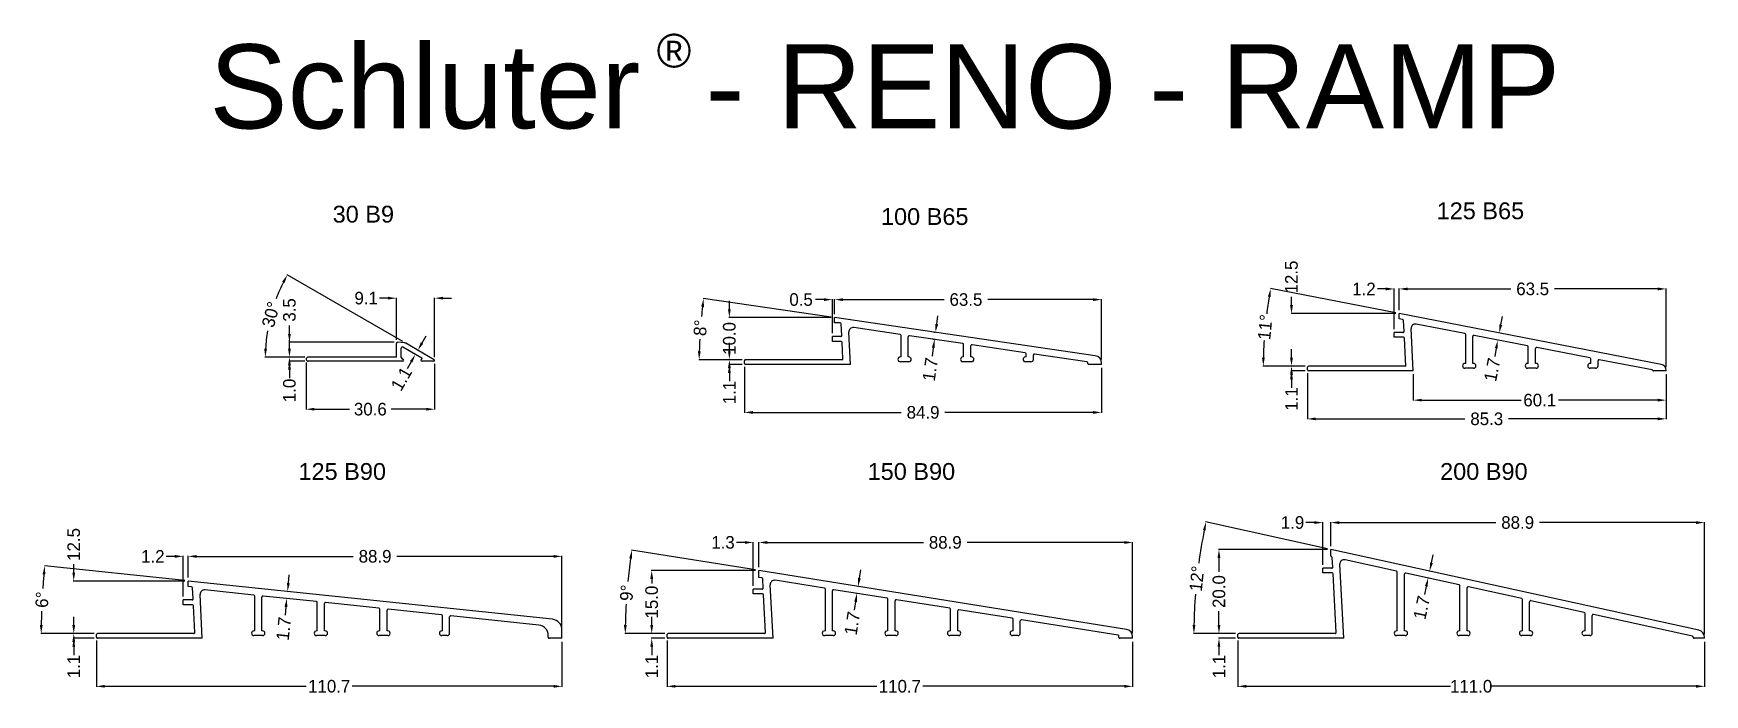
# Model space of a CAD drawing. Extents: x -99 to 299, y -111 to 46.
import ezdxf

# ---------------------------------------------------------------- set-up
doc = ezdxf.new("R2010")
doc.units = 0
doc.header["$MEASUREMENT"] = 0
for name, color, linetype in [('100_B65', 7, 'CONTINUOUS'), ('125_B65', 7, 'CONTINUOUS'), ('125_B90', 7, 'CONTINUOUS'), ('150_B90', 7, 'CONTINUOUS'), ('200_B90', 7, 'CONTINUOUS'), ('30_B9', 7, 'CONTINUOUS'), ('DETAILS', 7, 'CONTINUOUS'), ('TEXT', 7, 'CONTINUOUS')]:
    doc.layers.add(name, color=color, linetype=linetype)
doc.styles.add('STYLE1', font='ARIAL.TTF')
doc.dimstyles.get("Standard").update_dxf_attribs({"dimtxt": 0.18, "dimasz": 0.18, "dimexe": 0.18, "dimexo": 0.0625, "dimgap": 0.09, "dimtad": 0, "dimtih": 1, "dimtoh": 1, "dimdec": 4, "dimzin": 0, "dimdsep": 46, "dimtxsty": 'Standard', "dimcen": 0.09, "dimadec": 0, "dimazin": 0, "dimtfac": 1, "dimtdec": 4, "dimtofl": 0, "dimtmove": 0, "dimatfit": 0, "dimfxl": 0, "dimtolj": 1, "dimtzin": 0, "dimarcsym": 0})

msp = doc.modelspace()

# ---------------------------------------------------------------- texts
at = {"layer": 'DETAILS', "color": 7, "linetype": 'Continuous', "style": 'STYLE1'}
for s, p in [('30 B9', (-27.78, 1.23)), ('100 B65', (102.63, 0.66)), ('125 B65', (234.79, 2.03)), ('125 B90', (-35.91, -59.99)), ('150 B90', (99.46, -59.99)), ('200 B90', (235.61, -59.99))]:
    msp.add_text(s, height=4, dxfattribs=at).set_placement(p)
at = {"layer": 'TEXT', "color": 7, "linetype": 'Continuous', "style": 'STYLE1'}
for s, height, p in [('Schluter  - RENO - RAMP', 20, (-57.13, 23.63)), ('®', 8, (49.29, 38.12))]:
    msp.add_text(s, height=height, dxfattribs=at).set_placement(p)

# ---------------------------------------------------------------- blocks, each defined once
blk = doc.blocks.new('*D1')
at = {"layer": 'DETAILS', "color": 0, "linetype": 'Continuous', "lineweight": -2}
for p, q in [((-62.93, -83.97), (-96.35, -80.45)), ((-84.52, -96.55), (-97.2, -96.55))]:
    blk.add_line(p, q, dxfattribs=at)
for start, end in [(174.7446, 175.9947), (178.0053, 179.2554)]:
    blk.add_arc((56.79, -96.55), 153.89, start, end, dxfattribs=at)
at = {"layer": 'DETAILS', "color": 0, "linetype": 'Continuous'}
for points in [[(-96.78, -82.42), (-96.12, -82.49), (-96.25, -80.47)], [(-96.75, -94.55), (-97.42, -94.55), (-97.1, -96.55)]]:
    blk.add_solid(points, dxfattribs=at)
at = {"layer": 'DETAILS', "color": 7, "linetype": 'Continuous', "insert": (-96.89, -88.5), "char_height": 3, "attachment_point": 5, "rotation": 87}
blk.add_mtext('\\A1;6°', dxfattribs=at)
blk = doc.blocks.new('*D2')
at = {"layer": 'DETAILS', "color": 0, "linetype": 'Continuous', "lineweight": -2}
for p, q in [((-62.14, -83.25), (-62.14, -78.09)), ((-60.14, -78.19), (-22.89, -78.19)), ((24.76, -78.19), (-12.49, -78.19)), ((26.76, -94.85), (26.76, -78.09))]:
    blk.add_line(p, q, dxfattribs=at)
at = {"layer": 'DETAILS', "color": 0, "linetype": 'Continuous'}
for points in [[(-60.14, -77.86), (-60.14, -78.53), (-62.14, -78.19)], [(24.76, -77.86), (24.76, -78.53), (26.76, -78.19)]]:
    blk.add_solid(points, dxfattribs=at)
at = {"layer": 'DETAILS', "color": 7, "linetype": 'Continuous', "insert": (-17.69, -78.19), "char_height": 3, "attachment_point": 5}
blk.add_mtext('\\A1;88.9', dxfattribs=at)
blk = doc.blocks.new('*D3')
at = {"layer": 'DETAILS', "color": 0, "linetype": 'Continuous', "lineweight": -2}
for p, q in [((-83.97, -98.24), (-83.97, -109.21)), ((26.76, -98.49), (26.76, -109.21)), ((-81.97, -109.11), (-34.05, -109.11)), ((24.76, -109.11), (-23.15, -109.11))]:
    blk.add_line(p, q, dxfattribs=at)
at = {"layer": 'DETAILS', "color": 0, "linetype": 'Continuous'}
for points in [[(-81.97, -108.77), (-81.97, -109.44), (-83.97, -109.11)], [(24.76, -108.77), (24.76, -109.44), (26.76, -109.11)]]:
    blk.add_solid(points, dxfattribs=at)
at = {"layer": 'DETAILS', "color": 7, "linetype": 'Continuous', "insert": (-28.6, -109.11), "char_height": 3, "attachment_point": 5}
blk.add_mtext('\\A1;110.7', dxfattribs=at)
blk = doc.blocks.new('*D4')
at = {"layer": 'DETAILS', "color": 0, "linetype": 'Continuous', "lineweight": -2}
for p, q in [((-89.36, -82.05), (-89.36, -80.05)), ((-62.94, -84.05), (-89.46, -84.05)), ((-84.52, -96.55), (-89.46, -96.55)), ((-89.36, -98.55), (-89.36, -100.55))]:
    blk.add_line(p, q, dxfattribs=at)
at = {"layer": 'DETAILS', "color": 0, "linetype": 'Continuous'}
for points in [[(-89.69, -82.05), (-89.03, -82.05), (-89.36, -84.05)], [(-89.69, -98.55), (-89.03, -98.55), (-89.36, -96.55)]]:
    blk.add_solid(points, dxfattribs=at)
at = {"layer": 'DETAILS', "color": 7, "linetype": 'Continuous', "insert": (-89.36, -75.35), "char_height": 3, "attachment_point": 5, "rotation": 90}
blk.add_mtext('\\A1;12.5', dxfattribs=at)
blk = doc.blocks.new('*D5')
at = {"layer": 'DETAILS', "color": 0, "linetype": 'Continuous', "lineweight": -2}
for p, q in [((-89.36, -94.55), (-89.36, -92.55)), ((-84.52, -96.55), (-89.46, -96.55)), ((-84.52, -97.69), (-89.46, -97.69)), ((-89.36, -99.69), (-89.36, -101.69))]:
    blk.add_line(p, q, dxfattribs=at)
at = {"layer": 'DETAILS', "color": 0, "linetype": 'Continuous'}
for points in [[(-89.69, -94.55), (-89.03, -94.55), (-89.36, -96.55)], [(-89.69, -99.69), (-89.03, -99.69), (-89.36, -97.69)]]:
    blk.add_solid(points, dxfattribs=at)
at = {"layer": 'DETAILS', "color": 7, "linetype": 'Continuous', "insert": (-89.36, -104.39), "char_height": 3, "attachment_point": 5, "rotation": 90}
blk.add_mtext('\\A1;1.1', dxfattribs=at)
blk = doc.blocks.new('*D6')
at = {"layer": 'DETAILS', "color": 0, "linetype": 'Continuous', "lineweight": -2}
for p, q in [((-38.3, -84.55), (-38.09, -82.56)), ((-38.62, -86.52), (-38.61, -86.52)), ((-38.9, -90.21), (-39.1, -92.2)), ((-38.79, -88.21), (-38.79, -88.21))]:
    blk.add_line(p, q, dxfattribs=at)
at = {"layer": 'DETAILS', "color": 0, "linetype": 'Continuous'}
for points in [[(-38.63, -84.51), (-37.97, -84.58), (-38.51, -86.53)], [(-39.23, -90.18), (-38.56, -90.25), (-38.69, -88.23)]]:
    blk.add_solid(points, dxfattribs=at)
at = {"layer": 'DETAILS', "color": 7, "linetype": 'Continuous', "insert": (-39.44, -95.39), "char_height": 3, "attachment_point": 5, "rotation": 84}
blk.add_mtext('\\A1;1.7', dxfattribs=at)
blk = doc.blocks.new('*D7')
at = {"layer": 'DETAILS', "color": 0, "linetype": 'Continuous', "lineweight": -2}
for p, q in [((-65.34, -78.19), (-67.34, -78.19)), ((-63.34, -87.77), (-63.34, -78.09)), ((-62.14, -83.25), (-62.14, -78.09)), ((-60.14, -78.19), (-58.14, -78.19))]:
    blk.add_line(p, q, dxfattribs=at)
at = {"layer": 'DETAILS', "color": 0, "linetype": 'Continuous'}
for points in [[(-65.34, -77.86), (-65.34, -78.53), (-63.34, -78.19)], [(-60.14, -77.86), (-60.14, -78.53), (-62.14, -78.19)]]:
    blk.add_solid(points, dxfattribs=at)
at = {"layer": 'DETAILS', "color": 7, "linetype": 'Continuous', "insert": (-70.54, -78.19), "char_height": 3, "attachment_point": 5}
blk.add_mtext('\\A1;1.2', dxfattribs=at)
blk = doc.blocks.new('*D8')
at = {"layer": 'DETAILS', "color": 0, "linetype": 'Continuous', "lineweight": -2}
for p, q in [((70.26, -74.88), (68.26, -74.88)), ((72.26, -85.19), (72.26, -74.78)), ((73.59, -80.75), (73.59, -74.78)), ((75.59, -74.88), (77.59, -74.88))]:
    blk.add_line(p, q, dxfattribs=at)
at = {"layer": 'DETAILS', "color": 0, "linetype": 'Continuous'}
for points in [[(70.26, -74.55), (70.26, -75.22), (72.26, -74.88)], [(75.59, -74.55), (75.59, -75.22), (73.59, -74.88)]]:
    blk.add_solid(points, dxfattribs=at)
at = {"layer": 'DETAILS', "color": 7, "linetype": 'Continuous', "insert": (65.06, -74.88), "char_height": 3, "attachment_point": 5}
blk.add_mtext('\\A1;1.3', dxfattribs=at)
blk = doc.blocks.new('*D9')
at = {"layer": 'DETAILS', "color": 0, "linetype": 'Continuous', "lineweight": -2}
for p, q in [((73.59, -80.75), (73.59, -74.78)), ((75.59, -74.88), (112.72, -74.88)), ((160.49, -74.88), (123.12, -74.88)), ((162.49, -96.48), (162.49, -74.78))]:
    blk.add_line(p, q, dxfattribs=at)
at = {"layer": 'DETAILS', "color": 0, "linetype": 'Continuous'}
for points in [[(75.59, -74.55), (75.59, -75.22), (73.59, -74.88)], [(160.49, -74.55), (160.49, -75.22), (162.49, -74.88)]]:
    blk.add_solid(points, dxfattribs=at)
at = {"layer": 'DETAILS', "color": 7, "linetype": 'Continuous', "insert": (117.92, -74.88), "char_height": 3, "attachment_point": 5}
blk.add_mtext('\\A1;88.9', dxfattribs=at)
blk = doc.blocks.new('*D10')
at = {"layer": 'DETAILS', "color": 0, "linetype": 'Continuous', "lineweight": -2}
for p, q in [((72.8, -81.42), (43.29, -76.7)), ((51.21, -96.55), (41.71, -96.55))]:
    blk.add_line(p, q, dxfattribs=at)
for start, end in [(171.8136, 174.3421), (176.8089, 179.0864)]:
    blk.add_arc((167.24, -96.55), 125.43, start, end, dxfattribs=at)
at = {"layer": 'DETAILS', "color": 0, "linetype": 'Continuous'}
for points in [[(42.76, -78.64), (43.42, -78.74), (43.39, -76.71)], [(42.16, -94.55), (41.49, -94.55), (41.81, -96.55)]]:
    blk.add_solid(points, dxfattribs=at)
at = {"layer": 'DETAILS', "color": 7, "linetype": 'Continuous', "insert": (42.18, -86.87), "char_height": 3, "attachment_point": 5, "rotation": 85.5755}
blk.add_mtext('\\A1;9°', dxfattribs=at)
blk = doc.blocks.new('*D11')
at = {"layer": 'DETAILS', "color": 0, "linetype": 'Continuous', "lineweight": -2}
for p, q in [((72.79, -81.55), (48, -81.55)), ((48.1, -83.55), (48.1, -84.62)), ((48.1, -94.55), (48.1, -93.52)), ((51.21, -96.55), (48, -96.55))]:
    blk.add_line(p, q, dxfattribs=at)
at = {"layer": 'DETAILS', "color": 0, "linetype": 'Continuous'}
for points in [[(47.77, -83.55), (48.44, -83.55), (48.1, -81.55)], [(47.77, -94.55), (48.44, -94.55), (48.1, -96.55)]]:
    blk.add_solid(points, dxfattribs=at)
at = {"layer": 'DETAILS', "color": 7, "linetype": 'Continuous', "insert": (48.1, -89.07), "char_height": 3, "attachment_point": 5, "rotation": 90}
blk.add_mtext('\\A1;15.0', dxfattribs=at)
blk = doc.blocks.new('*D12')
at = {"layer": 'DETAILS', "color": 0, "linetype": 'Continuous', "lineweight": -2}
for p, q in [((51.76, -98.24), (51.76, -109.21)), ((162.49, -98.49), (162.49, -109.21)), ((53.76, -109.11), (101.68, -109.11)), ((160.49, -109.11), (112.58, -109.11))]:
    blk.add_line(p, q, dxfattribs=at)
at = {"layer": 'DETAILS', "color": 0, "linetype": 'Continuous'}
for points in [[(53.76, -108.77), (53.76, -109.44), (51.76, -109.11)], [(160.49, -108.77), (160.49, -109.44), (162.49, -109.11)]]:
    blk.add_solid(points, dxfattribs=at)
at = {"layer": 'DETAILS', "color": 7, "linetype": 'Continuous', "insert": (107.13, -109.11), "char_height": 3, "attachment_point": 5}
blk.add_mtext('\\A1;110.7', dxfattribs=at)
blk = doc.blocks.new('*D13')
at = {"layer": 'DETAILS', "color": 0, "linetype": 'Continuous', "lineweight": -2}
for p, q in [((48.1, -94.55), (48.1, -92.55)), ((51.21, -96.55), (48, -96.55)), ((51.21, -97.69), (48, -97.69)), ((48.1, -99.69), (48.1, -101.69))]:
    blk.add_line(p, q, dxfattribs=at)
at = {"layer": 'DETAILS', "color": 0, "linetype": 'Continuous'}
for points in [[(47.77, -94.55), (48.44, -94.55), (48.1, -96.55)], [(47.77, -99.69), (48.44, -99.69), (48.1, -97.69)]]:
    blk.add_solid(points, dxfattribs=at)
at = {"layer": 'DETAILS', "color": 7, "linetype": 'Continuous', "insert": (48.1, -104.39), "char_height": 3, "attachment_point": 5, "rotation": 90}
blk.add_mtext('\\A1;1.1', dxfattribs=at)
blk = doc.blocks.new('*D14')
at = {"layer": 'DETAILS', "color": 0, "linetype": 'Continuous', "lineweight": -2}
for p, q in [((97.5, -83.36), (97.82, -81.38)), ((96.95, -87.01), (96.82, -86.99)), ((97.22, -85.34), (97.09, -85.31)), ((96.6, -88.98), (96.29, -90.96))]:
    blk.add_line(p, q, dxfattribs=at)
at = {"layer": 'DETAILS', "color": 0, "linetype": 'Continuous'}
for points in [[(97.17, -83.3), (97.83, -83.41), (97.19, -85.33)], [(96.27, -88.93), (96.93, -89.04), (96.92, -87.01)]]:
    blk.add_solid(points, dxfattribs=at)
at = {"layer": 'DETAILS', "color": 7, "linetype": 'Continuous', "insert": (95.78, -94.12), "char_height": 3, "attachment_point": 5, "rotation": 80.9}
blk.add_mtext('\\A1;1.7', dxfattribs=at)
blk = doc.blocks.new('*D15')
at = {"layer": 'DETAILS', "color": 0, "linetype": 'Continuous', "lineweight": -2}
for p, q in [((208.83, -76.37), (179.84, -70.01)), ((186.94, -96.55), (176.96, -96.55))]:
    blk.add_line(p, q, dxfattribs=at)
for start, end in [(168.5462, 172.2194), (175.647, 179.0738)]:
    blk.add_arc((300.78, -96.55), 123.72, start, end, dxfattribs=at)
at = {"layer": 'DETAILS', "color": 0, "linetype": 'Continuous'}
for points in [[(179.2, -71.92), (179.85, -72.05), (179.94, -70.03)], [(177.41, -94.55), (176.74, -94.55), (177.06, -96.55)]]:
    blk.add_solid(points, dxfattribs=at)
at = {"layer": 'DETAILS', "color": 7, "linetype": 'Continuous', "insert": (177.75, -83.48), "char_height": 3, "attachment_point": 5, "rotation": 83.9332}
blk.add_mtext('\\A1;12°', dxfattribs=at)
blk = doc.blocks.new('*D16')
at = {"layer": 'DETAILS', "color": 0, "linetype": 'Continuous', "lineweight": -2}
for p, q in [((205.71, -70.15), (203.71, -70.15)), ((207.71, -80.2), (207.71, -70.05)), ((209.61, -75.74), (209.61, -70.05)), ((211.61, -70.15), (213.61, -70.15))]:
    blk.add_line(p, q, dxfattribs=at)
at = {"layer": 'DETAILS', "color": 0, "linetype": 'Continuous'}
for points in [[(205.71, -69.82), (205.71, -70.49), (207.71, -70.15)], [(211.61, -69.82), (211.61, -70.49), (209.61, -70.15)]]:
    blk.add_solid(points, dxfattribs=at)
at = {"layer": 'DETAILS', "color": 7, "linetype": 'Continuous', "insert": (200.51, -70.15), "char_height": 3, "attachment_point": 5}
blk.add_mtext('\\A1;1.9', dxfattribs=at)
blk = doc.blocks.new('*D17')
at = {"layer": 'DETAILS', "color": 0, "linetype": 'Continuous', "lineweight": -2}
for p, q in [((209.61, -75.74), (209.61, -70.05)), ((211.61, -70.15), (248.86, -70.15)), ((296.51, -70.15), (259.26, -70.15)), ((298.51, -96.66), (298.51, -70.05))]:
    blk.add_line(p, q, dxfattribs=at)
at = {"layer": 'DETAILS', "color": 0, "linetype": 'Continuous'}
for points in [[(211.61, -69.82), (211.61, -70.49), (209.61, -70.15)], [(296.51, -69.82), (296.51, -70.49), (298.51, -70.15)]]:
    blk.add_solid(points, dxfattribs=at)
at = {"layer": 'DETAILS', "color": 7, "linetype": 'Continuous', "insert": (254.06, -70.15), "char_height": 3, "attachment_point": 5}
blk.add_mtext('\\A1;88.9', dxfattribs=at)
blk = doc.blocks.new('*D18')
at = {"layer": 'DETAILS', "color": 0, "linetype": 'Continuous', "lineweight": -2}
for p, q in [((187.49, -98.24), (187.49, -109.21)), ((298.51, -98.49), (298.51, -109.21)), ((189.49, -109.11), (238.05, -109.11)), ((296.51, -109.11), (247.95, -109.11))]:
    blk.add_line(p, q, dxfattribs=at)
at = {"layer": 'DETAILS', "color": 0, "linetype": 'Continuous'}
for points in [[(189.49, -108.77), (189.49, -109.44), (187.49, -109.11)], [(296.51, -108.77), (296.51, -109.44), (298.51, -109.11)]]:
    blk.add_solid(points, dxfattribs=at)
at = {"layer": 'DETAILS', "color": 7, "linetype": 'Continuous', "insert": (243, -109.11), "char_height": 3, "attachment_point": 5}
blk.add_mtext('\\A1;111.0', dxfattribs=at)
blk = doc.blocks.new('*D19')
at = {"layer": 'DETAILS', "color": 0, "linetype": 'Continuous', "lineweight": -2}
for p, q in [((208.81, -76.54), (182.92, -76.54)), ((183.02, -78.54), (183.02, -81.86)), ((183.02, -94.55), (183.02, -91.26)), ((186.94, -96.55), (182.92, -96.55))]:
    blk.add_line(p, q, dxfattribs=at)
at = {"layer": 'DETAILS', "color": 0, "linetype": 'Continuous'}
for points in [[(182.68, -78.54), (183.35, -78.54), (183.02, -76.54)], [(182.68, -94.55), (183.35, -94.55), (183.02, -96.55)]]:
    blk.add_solid(points, dxfattribs=at)
at = {"layer": 'DETAILS', "color": 7, "linetype": 'Continuous', "insert": (183.02, -86.56), "char_height": 3, "attachment_point": 5, "rotation": 90}
blk.add_mtext('\\A1;20.0', dxfattribs=at)
blk = doc.blocks.new('*D20')
at = {"layer": 'DETAILS', "color": 0, "linetype": 'Continuous', "lineweight": -2}
for p, q in [((183.02, -94.55), (183.02, -92.55)), ((186.94, -96.55), (182.92, -96.55)), ((186.94, -97.69), (182.92, -97.69)), ((183.02, -99.69), (183.02, -101.69))]:
    blk.add_line(p, q, dxfattribs=at)
at = {"layer": 'DETAILS', "color": 0, "linetype": 'Continuous'}
for points in [[(182.68, -94.55), (183.35, -94.55), (183.02, -96.55)], [(182.68, -99.69), (183.35, -99.69), (183.02, -97.69)]]:
    blk.add_solid(points, dxfattribs=at)
at = {"layer": 'DETAILS', "color": 7, "linetype": 'Continuous', "insert": (183.02, -104.39), "char_height": 3, "attachment_point": 5, "rotation": 90}
blk.add_mtext('\\A1;1.1', dxfattribs=at)
blk = doc.blocks.new('*D21')
at = {"layer": 'DETAILS', "color": 0, "linetype": 'Continuous', "lineweight": -2}
for p, q in [((233.55, -79.75), (233.98, -77.79)), ((233.01, -83.42), (232.66, -83.34)), ((233.37, -81.76), (233.03, -81.68)), ((232.33, -85.32), (231.9, -87.27))]:
    blk.add_line(p, q, dxfattribs=at)
at = {"layer": 'DETAILS', "color": 0, "linetype": 'Continuous'}
for points in [[(232.01, -85.24), (232.66, -85.39), (232.76, -83.36)], [(233.23, -79.68), (233.88, -79.82), (233.12, -81.7)]]:
    blk.add_solid(points, dxfattribs=at)
at = {"layer": 'DETAILS', "color": 7, "linetype": 'Continuous', "insert": (231.22, -90.39), "char_height": 3, "attachment_point": 5, "rotation": 77.62}
blk.add_mtext('\\A1;1.7', dxfattribs=at)
blk = doc.blocks.new('*D22')
at = {"layer": 'DETAILS', "color": 0, "linetype": 'Continuous', "lineweight": -2}
for p, q in [((-6.52, -27.42), (-5.52, -25.68)), ((-8.14, -30.1), (-8, -30.18)), ((-7.57, -29.11), (-7.43, -29.2)), ((-9.09, -31.87), (-10.09, -33.6))]:
    blk.add_line(p, q, dxfattribs=at)
at = {"layer": 'DETAILS', "color": 0, "linetype": 'Continuous'}
for points in [[(-6.81, -27.25), (-6.23, -27.58), (-7.52, -29.15)], [(-9.38, -31.7), (-8.8, -32.03), (-8.09, -30.13)]]:
    blk.add_solid(points, dxfattribs=at)
at = {"layer": 'DETAILS', "color": 7, "linetype": 'Continuous', "insert": (-11.44, -35.94), "char_height": 3, "attachment_point": 5, "rotation": 60}
blk.add_mtext('\\A1;1.1', dxfattribs=at)
blk = doc.blocks.new('*D23')
at = {"layer": 'DETAILS', "color": 0, "linetype": 'Continuous', "lineweight": -2}
for p, q in [((-14.61, -16.76), (-16.61, -16.76)), ((-12.61, -26.71), (-12.61, -16.66)), ((-3.54, -30.76), (-3.54, -16.66)), ((-1.54, -16.76), (0.46, -16.76))]:
    blk.add_line(p, q, dxfattribs=at)
at = {"layer": 'DETAILS', "color": 0, "linetype": 'Continuous'}
for points in [[(-14.61, -16.42), (-14.61, -17.09), (-12.61, -16.76)], [(-1.54, -16.42), (-1.54, -17.09), (-3.54, -16.76)]]:
    blk.add_solid(points, dxfattribs=at)
at = {"layer": 'DETAILS', "color": 7, "linetype": 'Continuous', "insert": (-19.81, -16.76), "char_height": 3, "attachment_point": 5}
blk.add_mtext('\\A1;9.1', dxfattribs=at)
blk = doc.blocks.new('*D24')
at = {"layer": 'DETAILS', "color": 0, "linetype": 'Continuous', "lineweight": -2}
for p, q in [((-38.06, -28.77), (-38.06, -26.77)), ((-34.41, -30.77), (-38.16, -30.77)), ((-34.41, -31.76), (-38.16, -31.76)), ((-38.06, -33.76), (-38.06, -35.76))]:
    blk.add_line(p, q, dxfattribs=at)
at = {"layer": 'DETAILS', "color": 0, "linetype": 'Continuous'}
for points in [[(-38.39, -28.77), (-37.72, -28.77), (-38.06, -30.77)], [(-38.39, -33.76), (-37.72, -33.76), (-38.06, -31.76)]]:
    blk.add_solid(points, dxfattribs=at)
at = {"layer": 'DETAILS', "color": 7, "linetype": 'Continuous', "insert": (-38.06, -38.71), "char_height": 3, "attachment_point": 5, "rotation": 90}
blk.add_mtext('\\A1;1.0', dxfattribs=at)
blk = doc.blocks.new('*D25')
at = {"layer": 'DETAILS', "color": 0, "linetype": 'Continuous', "lineweight": -2}
for p, q in [((-38.06, -25.26), (-38.06, -23.26)), ((-13.16, -27.26), (-38.16, -27.26)), ((-34.41, -30.77), (-38.16, -30.77)), ((-38.06, -32.77), (-38.06, -34.77))]:
    blk.add_line(p, q, dxfattribs=at)
at = {"layer": 'DETAILS', "color": 0, "linetype": 'Continuous'}
for points in [[(-38.39, -25.26), (-37.72, -25.26), (-38.06, -27.26)], [(-38.39, -32.77), (-37.72, -32.77), (-38.06, -30.77)]]:
    blk.add_solid(points, dxfattribs=at)
at = {"layer": 'DETAILS', "color": 7, "linetype": 'Continuous', "insert": (-38.06, -19.56), "char_height": 3, "attachment_point": 5, "rotation": 90}
blk.add_mtext('\\A1;3.5', dxfattribs=at)
blk = doc.blocks.new('*D26')
at = {"layer": 'DETAILS', "color": 0, "linetype": 'Continuous', "lineweight": -2}
for p, q in [((-11.1, -27.08), (-38.64, -11.18)), ((-34.41, -30.77), (-43.89, -30.77))]:
    blk.add_line(p, q, dxfattribs=at)
for start, end in [(152.9319, 159.2002), (170.7998, 177.0681)]:
    blk.add_arc((-4.7, -30.77), 39.09, start, end, dxfattribs=at)
at = {"layer": 'DETAILS', "color": 0, "linetype": 'Continuous'}
for points in [[(-39.8, -12.83), (-39.22, -13.14), (-38.56, -11.23)], [(-43.41, -28.78), (-44.07, -28.76), (-43.79, -30.77)]]:
    blk.add_solid(points, dxfattribs=at)
at = {"layer": 'DETAILS', "color": 7, "linetype": 'Continuous', "insert": (-42.46, -20.65), "char_height": 3, "attachment_point": 5, "rotation": 75}
blk.add_mtext('\\A1;30°', dxfattribs=at)
blk = doc.blocks.new('*D27')
at = {"layer": 'DETAILS', "color": 0, "linetype": 'Continuous', "lineweight": -2}
for p, q in [((-34.11, -32.07), (-34.11, -43.28)), ((-3.54, -32.36), (-3.54, -43.28)), ((-32.11, -43.18), (-23.77, -43.18)), ((-5.54, -43.18), (-13.87, -43.18))]:
    blk.add_line(p, q, dxfattribs=at)
at = {"layer": 'DETAILS', "color": 0, "linetype": 'Continuous'}
for points in [[(-32.11, -42.84), (-32.11, -43.51), (-34.11, -43.18)], [(-5.54, -42.84), (-5.54, -43.51), (-3.54, -43.18)]]:
    blk.add_solid(points, dxfattribs=at)
at = {"layer": 'DETAILS', "color": 7, "linetype": 'Continuous', "insert": (-18.82, -43.18), "char_height": 3, "attachment_point": 5}
blk.add_mtext('\\A1;30.6', dxfattribs=at)
blk = doc.blocks.new('*D28')
at = {"layer": 'DETAILS', "color": 0, "linetype": 'Continuous', "lineweight": -2}
for p, q in [((66.57, -29.39), (66.57, -27.39)), ((69.64, -31.39), (66.47, -31.39)), ((69.64, -32.53), (66.47, -32.53)), ((66.57, -34.53), (66.57, -36.53))]:
    blk.add_line(p, q, dxfattribs=at)
at = {"layer": 'DETAILS', "color": 0, "linetype": 'Continuous'}
for points in [[(66.24, -29.39), (66.9, -29.39), (66.57, -31.39)], [(66.24, -34.53), (66.9, -34.53), (66.57, -32.53)]]:
    blk.add_solid(points, dxfattribs=at)
at = {"layer": 'DETAILS', "color": 7, "linetype": 'Continuous', "insert": (66.57, -39.23), "char_height": 3, "attachment_point": 5, "rotation": 90}
blk.add_mtext('\\A1;1.1', dxfattribs=at)
blk = doc.blocks.new('*D29')
at = {"layer": 'DETAILS', "color": 0, "linetype": 'Continuous', "lineweight": -2}
for p, q in [((70.19, -33.08), (70.19, -44.04)), ((155.09, -33.33), (155.09, -44.04)), ((72.19, -43.94), (107.44, -43.94)), ((153.09, -43.94), (117.84, -43.94))]:
    blk.add_line(p, q, dxfattribs=at)
at = {"layer": 'DETAILS', "color": 0, "linetype": 'Continuous'}
for points in [[(72.19, -43.61), (72.19, -44.28), (70.19, -43.94)], [(153.09, -43.61), (153.09, -44.28), (155.09, -43.94)]]:
    blk.add_solid(points, dxfattribs=at)
at = {"layer": 'DETAILS', "color": 7, "linetype": 'Continuous', "insert": (112.64, -43.94), "char_height": 3, "attachment_point": 5}
blk.add_mtext('\\A1;84.9', dxfattribs=at)
blk = doc.blocks.new('*D30')
at = {"layer": 'DETAILS', "color": 0, "linetype": 'Continuous', "lineweight": -2}
for p, q in [((90.8, -21.26), (60.36, -16.81)), ((69.64, -31.39), (59.3, -31.39))]:
    blk.add_line(p, q, dxfattribs=at)
for start, end in [(172.8186, 174.15), (177.2247, 178.8614)]:
    blk.add_arc((160.04, -31.39), 100.64, start, end, dxfattribs=at)
at = {"layer": 'DETAILS', "color": 0, "linetype": 'Continuous'}
for points in [[(59.86, -18.76), (60.52, -18.85), (60.46, -16.83)], [(59.75, -29.39), (59.08, -29.39), (59.4, -31.39)]]:
    blk.add_solid(points, dxfattribs=at)
at = {"layer": 'DETAILS', "color": 7, "linetype": 'Continuous', "insert": (59.68, -23.82), "char_height": 3, "attachment_point": 5, "rotation": 85.6873}
blk.add_mtext('\\A1;8°', dxfattribs=at)
blk = doc.blocks.new('*D31')
at = {"layer": 'DETAILS', "color": 0, "linetype": 'Continuous', "lineweight": -2}
for p, q in [((91.59, -20.58), (91.59, -17)), ((93.59, -17.1), (117.64, -17.1)), ((153.09, -17.1), (128.04, -17.1)), ((155.09, -31.38), (155.09, -17))]:
    blk.add_line(p, q, dxfattribs=at)
at = {"layer": 'DETAILS', "color": 0, "linetype": 'Continuous'}
for points in [[(93.59, -16.77), (93.59, -17.44), (91.59, -17.1)], [(153.09, -16.77), (153.09, -17.44), (155.09, -17.1)]]:
    blk.add_solid(points, dxfattribs=at)
at = {"layer": 'DETAILS', "color": 7, "linetype": 'Continuous', "insert": (122.84, -17.1), "char_height": 3, "attachment_point": 5}
blk.add_mtext('\\A1;63.5', dxfattribs=at)
blk = doc.blocks.new('*D32')
at = {"layer": 'DETAILS', "color": 0, "linetype": 'Continuous', "lineweight": -2}
for p, q in [((66.57, -19.38), (66.57, -17.38)), ((90.79, -21.38), (66.47, -21.38)), ((69.64, -31.39), (66.47, -31.39)), ((66.57, -33.39), (66.57, -35.39))]:
    blk.add_line(p, q, dxfattribs=at)
at = {"layer": 'DETAILS', "color": 0, "linetype": 'Continuous'}
for points in [[(66.24, -19.38), (66.9, -19.38), (66.57, -21.38)], [(66.24, -33.39), (66.9, -33.39), (66.57, -31.39)]]:
    blk.add_solid(points, dxfattribs=at)
at = {"layer": 'DETAILS', "color": 7, "linetype": 'Continuous', "insert": (66.57, -26.34), "char_height": 3, "attachment_point": 5, "rotation": 90}
blk.add_mtext('\\A1;10.0', dxfattribs=at)
blk = doc.blocks.new('*D33')
at = {"layer": 'DETAILS', "color": 0, "linetype": 'Continuous', "lineweight": -2}
for p, q in [((89.08, -17.1), (87.08, -17.1)), ((91.08, -25.11), (91.08, -17)), ((91.59, -20.58), (91.59, -17)), ((93.59, -17.1), (95.59, -17.1))]:
    blk.add_line(p, q, dxfattribs=at)
at = {"layer": 'DETAILS', "color": 0, "linetype": 'Continuous'}
for points in [[(89.08, -16.77), (89.08, -17.44), (91.08, -17.1)], [(93.59, -16.77), (93.59, -17.44), (91.59, -17.1)]]:
    blk.add_solid(points, dxfattribs=at)
at = {"layer": 'DETAILS', "color": 7, "linetype": 'Continuous', "insert": (83.63, -17.1), "char_height": 3, "attachment_point": 5}
blk.add_mtext('\\A1;0.5', dxfattribs=at)
blk = doc.blocks.new('*D34')
at = {"layer": 'DETAILS', "color": 0, "linetype": 'Continuous', "lineweight": -2}
for p, q in [((115.9, -22.91), (116.18, -20.93)), ((114.94, -26.51), (115.26, -26.56)), ((115.19, -24.83), (115.51, -24.88)), ((115.07, -28.55), (114.78, -30.53))]:
    blk.add_line(p, q, dxfattribs=at)
at = {"layer": 'DETAILS', "color": 0, "linetype": 'Continuous'}
for points in [[(115.57, -22.86), (116.23, -22.96), (115.61, -24.89)], [(114.74, -28.5), (115.4, -28.6), (115.36, -26.57)]]:
    blk.add_solid(points, dxfattribs=at)
at = {"layer": 'DETAILS', "color": 7, "linetype": 'Continuous', "insert": (114.32, -33.7), "char_height": 3, "attachment_point": 5, "rotation": 81.68}
blk.add_mtext('\\A1;1.7', dxfattribs=at)
blk = doc.blocks.new('*D35')
at = {"layer": 'DETAILS', "color": 0, "linetype": 'Continuous', "lineweight": -2}
for p, q in [((225.09, -20.27), (195.24, -14.47)), ((203.5, -32.92), (193.46, -32.92))]:
    blk.add_line(p, q, dxfattribs=at)
for start, end in [(170.1859, 172.6022), (176.3978, 178.8141)]:
    blk.add_arc((290.19, -32.92), 96.63, start, end, dxfattribs=at)
at = {"layer": 'DETAILS', "color": 0, "linetype": 'Continuous'}
for points in [[(194.65, -16.39), (195.3, -16.51), (195.33, -14.48)], [(193.91, -30.93), (193.25, -30.92), (193.56, -32.92)]]:
    blk.add_solid(points, dxfattribs=at)
at = {"layer": 'DETAILS', "color": 7, "linetype": 'Continuous', "insert": (194, -23.66), "char_height": 3, "attachment_point": 5, "rotation": 84.5}
blk.add_mtext('\\A1;11°', dxfattribs=at)
blk = doc.blocks.new('*D36')
at = {"layer": 'DETAILS', "color": 0, "linetype": 'Continuous', "lineweight": -2}
for p, q in [((229.24, -34.86), (229.24, -41.12)), ((289.38, -34.86), (289.38, -41.12)), ((231.24, -41.02), (254.86, -41.02)), ((287.38, -41.02), (263.76, -41.02))]:
    blk.add_line(p, q, dxfattribs=at)
at = {"layer": 'DETAILS', "color": 0, "linetype": 'Continuous'}
for points in [[(231.24, -40.69), (231.24, -41.35), (229.24, -41.02)], [(287.38, -40.69), (287.38, -41.35), (289.38, -41.02)]]:
    blk.add_solid(points, dxfattribs=at)
at = {"layer": 'DETAILS', "color": 7, "linetype": 'Continuous', "insert": (259.31, -41.02), "char_height": 3, "attachment_point": 5}
blk.add_mtext('\\A1;60.1', dxfattribs=at)
blk = doc.blocks.new('*D37')
at = {"layer": 'DETAILS', "color": 0, "linetype": 'Continuous', "lineweight": -2}
for p, q in [((225.88, -19.62), (225.88, -14.46)), ((227.88, -14.56), (252.43, -14.56)), ((287.38, -14.56), (262.83, -14.56)), ((289.38, -33.2), (289.38, -14.46))]:
    blk.add_line(p, q, dxfattribs=at)
at = {"layer": 'DETAILS', "color": 0, "linetype": 'Continuous'}
for points in [[(227.88, -14.23), (227.88, -14.9), (225.88, -14.56)], [(287.38, -14.23), (287.38, -14.9), (289.38, -14.56)]]:
    blk.add_solid(points, dxfattribs=at)
at = {"layer": 'DETAILS', "color": 7, "linetype": 'Continuous', "insert": (257.63, -14.56), "char_height": 3, "attachment_point": 5}
blk.add_mtext('\\A1;63.5', dxfattribs=at)
blk = doc.blocks.new('*D38')
at = {"layer": 'DETAILS', "color": 0, "linetype": 'Continuous', "lineweight": -2}
for p, q in [((204.05, -34.61), (204.05, -45.58)), ((289.38, -34.86), (289.38, -45.58)), ((206.05, -45.48), (241.51, -45.48)), ((287.38, -45.48), (251.91, -45.48))]:
    blk.add_line(p, q, dxfattribs=at)
at = {"layer": 'DETAILS', "color": 0, "linetype": 'Continuous'}
for points in [[(206.05, -45.14), (206.05, -45.81), (204.05, -45.48)], [(287.38, -45.14), (287.38, -45.81), (289.38, -45.48)]]:
    blk.add_solid(points, dxfattribs=at)
at = {"layer": 'DETAILS', "color": 7, "linetype": 'Continuous', "insert": (246.71, -45.48), "char_height": 3, "attachment_point": 5}
blk.add_mtext('\\A1;85.3', dxfattribs=at)
blk = doc.blocks.new('*D39')
at = {"layer": 'DETAILS', "color": 0, "linetype": 'Continuous', "lineweight": -2}
for p, q in [((200.27, -30.92), (200.27, -28.92)), ((203.5, -32.92), (200.17, -32.92)), ((203.5, -34.06), (200.17, -34.06)), ((200.27, -36.06), (200.27, -38.06))]:
    blk.add_line(p, q, dxfattribs=at)
at = {"layer": 'DETAILS', "color": 0, "linetype": 'Continuous'}
for points in [[(199.93, -30.92), (200.6, -30.92), (200.27, -32.92)], [(199.93, -36.06), (200.6, -36.06), (200.27, -34.06)]]:
    blk.add_solid(points, dxfattribs=at)
at = {"layer": 'DETAILS', "color": 7, "linetype": 'Continuous', "insert": (200.27, -40.76), "char_height": 3, "attachment_point": 5, "rotation": 90}
blk.add_mtext('\\A1;1.1', dxfattribs=at)
blk = doc.blocks.new('*D40')
at = {"layer": 'DETAILS', "color": 0, "linetype": 'Continuous', "lineweight": -2}
for p, q in [((200.27, -18.42), (200.27, -16.42)), ((225.08, -20.42), (200.17, -20.42)), ((203.5, -32.92), (200.17, -32.92)), ((200.27, -34.92), (200.27, -36.92))]:
    blk.add_line(p, q, dxfattribs=at)
at = {"layer": 'DETAILS', "color": 0, "linetype": 'Continuous'}
for points in [[(199.93, -18.42), (200.6, -18.42), (200.27, -20.42)], [(199.93, -34.92), (200.6, -34.92), (200.27, -32.92)]]:
    blk.add_solid(points, dxfattribs=at)
at = {"layer": 'DETAILS', "color": 7, "linetype": 'Continuous', "insert": (200.27, -11.72), "char_height": 3, "attachment_point": 5, "rotation": 90}
blk.add_mtext('\\A1;12.5', dxfattribs=at)
blk = doc.blocks.new('*D41')
at = {"layer": 'DETAILS', "color": 0, "linetype": 'Continuous', "lineweight": -2}
for p, q in [((222.7, -14.56), (220.7, -14.56)), ((224.7, -24.13), (224.7, -14.46)), ((225.88, -19.62), (225.88, -14.46)), ((227.88, -14.56), (229.88, -14.56))]:
    blk.add_line(p, q, dxfattribs=at)
at = {"layer": 'DETAILS', "color": 0, "linetype": 'Continuous'}
for points in [[(222.7, -14.23), (222.7, -14.9), (224.7, -14.56)], [(227.88, -14.23), (227.88, -14.9), (225.88, -14.56)]]:
    blk.add_solid(points, dxfattribs=at)
at = {"layer": 'DETAILS', "color": 7, "linetype": 'Continuous', "insert": (217.5, -14.56), "char_height": 3, "attachment_point": 5}
blk.add_mtext('\\A1;1.2', dxfattribs=at)
blk = doc.blocks.new('*D42')
at = {"layer": 'DETAILS', "color": 0, "linetype": 'Continuous', "lineweight": -2}
for p, q in [((250.06, -23.08), (250.44, -21.12)), ((249.25, -26.7), (249.25, -26.7)), ((249.58, -25.03), (249.58, -25.03)), ((248.97, -28.68), (248.59, -30.64))]:
    blk.add_line(p, q, dxfattribs=at)
at = {"layer": 'DETAILS', "color": 0, "linetype": 'Continuous'}
for points in [[(249.73, -23.02), (250.39, -23.15), (249.68, -25.05)], [(248.64, -28.62), (249.3, -28.74), (249.35, -26.72)]]:
    blk.add_solid(points, dxfattribs=at)
at = {"layer": 'DETAILS', "color": 7, "linetype": 'Continuous', "insert": (247.98, -33.78), "char_height": 3, "attachment_point": 5, "rotation": 79}
blk.add_mtext('\\A1;1.7', dxfattribs=at)

# ---------------------------------------------------------------- dimensions: what is measured, and where the dimension line sits
at = {"layer": 'DETAILS', "color": 7, "linetype": 'Continuous'}
for base, p1, p2, picture, middle in [((200.27, -20.42), (204.3, -32.92), (225.88, -20.42), '*D40', (200.27, -11.72)), ((-38.06, -27.26), (-33.61, -30.77), (-12.36, -27.26), '*D25', (-38.06, -19.56)), ((200.27, -34.06), (204.3, -32.92), (204.3, -34.06), '*D39', (200.27, -40.76)), ((-89.36, -84.05), (-83.72, -96.55), (-62.14, -84.05), '*D4', (-89.36, -75.35)), ((183.02, -97.69), (187.74, -96.55), (187.74, -97.69), '*D20', (183.02, -104.39))]:
    dim = msp.add_linear_dim(base=base, p1=p1, p2=p2, angle=90, dimstyle='Standard', override={"dimtxt": 3, "dimasz": 2, "dimexe": 0.1, "dimexo": 0.8, "dimgap": 0.7, "dimtih": 0, "dimtoh": 0, "dimdec": 1, "dimzin": 8, "dimcen": 0.05, "dimclrt": 7}, dxfattribs=at)
    dim.commit()
    dim.dimension.update_dxf_attribs({"geometry": picture, "text_midpoint": middle})
for base, line1, line2, picture, middle in [((-41.44, -17.4), ((-3.64, -31.39), (-10.41, -27.48)), ((-12.61, -30.77), (-33.61, -30.77)), '*D26', (-42.46, -20.65)), ((194.35, -20.59), ((288.17, -32.53), (225.88, -20.42)), ((227.47, -32.92), (204.3, -32.92)), '*D35', (194, -23.66)), ((-96.72, -85.82), ((24.53, -93.16), (-62.14, -84.05)), ((-60.81, -96.55), (-83.72, -96.55)), '*D1', (-96.89, -88.5))]:
    dim = msp.add_angular_dim_2l(base=base, line1=line1, line2=line2, dimstyle='Standard', override={"dimtxt": 3, "dimasz": 2, "dimexe": 0.1, "dimexo": 0.8, "dimgap": 0.7, "dimtih": 0, "dimtoh": 0, "dimdec": 1, "dimzin": 8, "dimcen": 0.05, "dimclrt": 7}, dxfattribs=at)
    dim.commit()
    dim.dimension.update_dxf_attribs({"geometry": picture, "text_midpoint": middle})
for base, p1, p2, picture, middle in [((-12.61, -16.76), (-3.54, -31.56), (-12.61, -27.51), '*D23', (-19.81, -16.76)), ((91.08, -17.1), (91.59, -21.38), (91.08, -25.91), '*D33', (83.63, -17.1)), ((289.38, -14.56), (225.88, -20.42), (289.38, -34), '*D37', (257.63, -14.56)), ((-3.54, -43.18), (-34.11, -31.27), (-3.54, -31.56), '*D27', (-18.82, -43.18)), ((155.09, -43.94), (70.19, -32.28), (155.09, -32.53), '*D29', (112.64, -43.94)), ((289.38, -45.48), (204.05, -33.81), (289.38, -34.06), '*D38', (246.71, -45.48)), ((229.24, -41.02), (289.38, -34.06), (229.24, -34.06), '*D36', (259.31, -41.02)), ((207.71, -70.15), (209.61, -76.54), (207.71, -81), '*D16', (200.51, -70.15)), ((209.61, -70.15), (298.51, -97.46), (209.61, -76.54), '*D17', (254.06, -70.15)), ((72.26, -74.88), (73.59, -81.55), (72.26, -85.99), '*D8', (65.06, -74.88)), ((-63.34, -78.19), (-62.14, -84.05), (-63.34, -88.57), '*D7', (-70.54, -78.19)), ((-62.14, -78.19), (26.76, -95.65), (-62.14, -84.05), '*D2', (-17.69, -78.19)), ((26.76, -109.11), (-83.97, -97.44), (26.76, -97.69), '*D3', (-28.6, -109.11)), ((162.49, -109.11), (51.76, -97.44), (162.49, -97.69), '*D12', (107.13, -109.11))]:
    dim = msp.add_linear_dim(base=base, p1=p1, p2=p2, dimstyle='Standard', override={"dimtxt": 3, "dimasz": 2, "dimexe": 0.1, "dimexo": 0.8, "dimgap": 0.7, "dimtih": 0, "dimtoh": 0, "dimdec": 1, "dimzin": 8, "dimcen": 0.05, "dimclrt": 7}, dxfattribs=at)
    dim.commit()
    dim.dimension.update_dxf_attribs({"geometry": picture, "text_midpoint": middle})
for base, p1, p2, picture, middle in [((91.59, -17.1), (155.09, -32.18), (91.59, -21.38), '*D31', (122.84, -17.1)), ((225.88, -14.56), (224.7, -24.93), (225.88, -20.42), '*D41', (217.5, -14.56)), ((73.59, -74.88), (162.49, -97.28), (73.59, -81.55), '*D9', (117.92, -74.88))]:
    dim = msp.add_linear_dim(base=base, p1=p1, p2=p2, dimstyle='Standard', override={"dimtxt": 3, "dimasz": 2, "dimexe": 0.1, "dimexo": 0.8, "dimgap": 0.7, "dimtih": 0, "dimtoh": 0, "dimdec": 1, "dimzin": 8, "dimcen": 0.05, "dimclrt": 7}, dxfattribs=at)
    dim.commit()
    dim.dimension.update_dxf_attribs({"geometry": picture, "text_midpoint": middle, "dimtype": 160})
for base, line1, line2, picture, middle in [((59.51, -26.52), ((153.59, -30.45), (91.59, -21.38)), ((93.34, -31.39), (70.44, -31.39)), '*D30', (59.68, -23.82)), ((178.34, -78.79), ((297.14, -95.75), (209.61, -76.54)), ((210.65, -96.55), (187.74, -96.55)), '*D15', (177.75, -83.48)), ((42.51, -83.29), ((161.02, -95.55), (73.59, -81.55)), ((74.92, -96.55), (52.01, -96.55)), '*D10', (42.18, -86.87))]:
    dim = msp.add_angular_dim_2l(base=base, line1=line1, line2=line2, dimstyle='Standard', override={"dimtxt": 3, "dimasz": 2, "dimexe": 0.1, "dimexo": 0.8, "dimgap": 0.7, "dimtih": 0, "dimtoh": 0, "dimdec": 1, "dimzin": 8, "dimcen": 0.05, "dimclrt": 7}, dxfattribs=at)
    dim.commit()
    dim.dimension.update_dxf_attribs({"geometry": picture, "text_midpoint": middle, "dimtype": 162})
for base, p1, p2, text, picture, middle in [((66.57, -21.38), (70.44, -31.39), (91.59, -21.38), '10.0', '*D32', (66.57, -26.34)), ((-38.06, -30.77), (-33.61, -31.76), (-33.61, -30.77), '1.0', '*D24', (-38.06, -38.71)), ((183.02, -76.54), (187.74, -96.55), (209.61, -76.54), '20.0', '*D19', (183.02, -86.56)), ((48.1, -81.55), (52.01, -96.55), (73.59, -81.55), '15.0', '*D11', (48.1, -89.07))]:
    dim = msp.add_linear_dim(base=base, p1=p1, p2=p2, angle=90, text=text, dimstyle='Standard', override={"dimtxt": 3, "dimasz": 2, "dimexe": 0.1, "dimexo": 0.8, "dimgap": 0.7, "dimtih": 0, "dimtoh": 0, "dimdec": 1, "dimzin": 8, "dimcen": 0.05, "dimclrt": 7}, dxfattribs=at)
    dim.commit()
    dim.dimension.update_dxf_attribs({"geometry": picture, "text_midpoint": middle, "dimtype": 160})
for p1, p2, distance, picture, middle in [((115.98, -24.95), (115.73, -26.63), -0.38, '*D34', (114.32, -33.7)), ((250.36, -25.18), (250.04, -26.85), -0.7, '*D42', (247.98, -33.78)), ((-8.27, -28.71), (-8.84, -29.7), 0.87, '*D22', (-11.44, -35.94)), ((234.15, -81.93), (233.79, -83.59), -1.05, '*D21', (231.22, -90.39)), ((-37.82, -86.61), (-38, -88.3), -0.69, '*D6', (-39.44, -95.39)), ((98.01, -85.46), (97.74, -87.14), -0.84, '*D14', (95.78, -94.12))]:
    dim = msp.add_aligned_dim(p1=p1, p2=p2, distance=distance, dimstyle='Standard', override={"dimtxt": 3, "dimasz": 2, "dimexe": 0.1, "dimexo": 0.8, "dimgap": 0.7, "dimtih": 0, "dimtoh": 0, "dimdec": 1, "dimzin": 8, "dimcen": 0.05, "dimclrt": 7}, dxfattribs=at)
    dim.commit()
    dim.dimension.update_dxf_attribs({"geometry": picture, "text_midpoint": middle})
for base, p1, p2, picture, middle in [((66.57, -31.39), (70.44, -32.53), (70.44, -31.39), '*D28', (66.57, -39.23)), ((-89.36, -96.55), (-83.72, -97.69), (-83.72, -96.55), '*D5', (-89.36, -104.39)), ((48.1, -96.55), (52.01, -97.69), (52.01, -96.55), '*D13', (48.1, -104.39))]:
    dim = msp.add_linear_dim(base=base, p1=p1, p2=p2, angle=90, dimstyle='Standard', override={"dimtxt": 3, "dimasz": 2, "dimexe": 0.1, "dimexo": 0.8, "dimgap": 0.7, "dimtih": 0, "dimtoh": 0, "dimdec": 1, "dimzin": 8, "dimcen": 0.05, "dimclrt": 7}, dxfattribs=at)
    dim.commit()
    dim.dimension.update_dxf_attribs({"geometry": picture, "text_midpoint": middle, "dimtype": 160})
dim = msp.add_linear_dim(base=(298.51, -109.11), p1=(187.49, -97.44), p2=(298.51, -97.69), text='111.0', dimstyle='Standard', override={"dimtxt": 3, "dimasz": 2, "dimexe": 0.1, "dimexo": 0.8, "dimgap": 0.7, "dimtih": 0, "dimtoh": 0, "dimdec": 1, "dimzin": 8, "dimcen": 0.05, "dimclrt": 7}, dxfattribs=at)
dim.commit()
dim.dimension.update_dxf_attribs({"geometry": '*D18', "text_midpoint": (243, -109.11)})

# ---------------------------------------------------------------- linework, layer by layer
at = {"layer": '100_B65', "color": 7, "linetype": 'Continuous'}
for p, q in [((153.59, -30.45), (91.59, -21.38)), ((91.59, -22.65), (91.59, -21.38)), ((92.91, -22.65), (91.59, -22.65)), ((93.3, -25.65), (93.16, -22.89)), ((107.19, -25.38), (96.14, -23.76)), ((91.08, -27.05), (91.08, -25.91)), ((93.05, -25.91), (91.08, -25.91)), ((93.14, -27.05), (91.08, -27.05)), ((93.59, -31.13), (93.39, -27.29)), ((95.38, -32.53), (94.97, -24.82)), ((107.41, -30.75), (107.41, -25.63)), ((109.11, -30.75), (109.11, -25.95)), ((122.08, -27.56), (109.39, -25.7)), ((122.29, -30.75), (122.29, -27.8)), ((70.19, -32.28), (70.19, -31.64)), ((93.34, -31.39), (70.44, -31.39)), ((107.41, -30.75), (107.24, -30.75)), ((109.27, -30.75), (109.11, -30.75)), ((122.29, -30.75), (122.12, -30.75)), ((123.99, -30.75), (123.99, -28.12)), ((124.16, -30.75), (123.99, -30.75)), ((136.96, -29.73), (124.28, -27.88)), ((137.18, -30.75), (137.01, -30.75)), ((137.18, -30.75), (137.18, -29.98)), ((138.88, -31.32), (138.88, -30.3)), ((151.62, -31.88), (139.16, -30.05)), ((95.38, -32.53), (70.44, -32.53)), ((109.27, -31.89), (107.24, -31.89)), ((124.16, -31.89), (122.12, -31.89)), ((138.31, -31.89), (137.01, -31.89)), ((151.84, -32.28), (151.84, -32.12)), ((155.09, -32.53), (152.09, -32.53)), ((155.09, -32.53), (155.09, -32.18))]:
    msp.add_line(p, q, dxfattribs=at)
for centre, radius, start, end in [((92.91, -22.9), 0.25, 3, 90), ((95.99, -24.77), 1.02, 81.68, 183), ((93.05, -25.66), 0.25, 270, 3), ((93.14, -27.3), 0.25, 3, 90), ((107.16, -25.63), 0.25, 0, 81.68), ((109.36, -25.95), 0.25, 81.68, 180), ((122.04, -27.8), 0.25, 0, 81.68), ((70.44, -31.64), 0.25, 90, 180), ((93.34, -31.14), 0.25, 270, 3), ((107.24, -31.32), 0.57, 90, 270), ((109.27, -31.32), 0.57, 270, 90), ((122.12, -31.32), 0.57, 90, 270), ((124.24, -28.12), 0.25, 81.68, 180), ((124.16, -31.32), 0.57, 270, 90), ((137.01, -31.32), 0.57, 90, 270), ((136.93, -29.98), 0.25, 0, 81.68), ((138.31, -31.32), 0.57, 270, 0), ((139.13, -30.3), 0.25, 81.68, 180), ((153.34, -32.18), 1.75, 0, 81.68), ((70.44, -32.28), 0.25, 180, 270), ((151.59, -32.12), 0.25, 0, 81.68), ((152.09, -32.28), 0.25, 180, 270)]:
    msp.add_arc(centre, radius, start, end, dxfattribs=at)
at = {"layer": '125_B65', "color": 7, "linetype": 'Continuous'}
for p, q in [((288.17, -32.53), (225.88, -20.42)), ((225.88, -21.69), (225.88, -20.42)), ((226.7, -21.85), (225.88, -21.69)), ((227.03, -24.67), (226.9, -22.08)), ((241.49, -25.19), (229.92, -22.94)), ((226.78, -24.93), (224.7, -24.93)), ((224.7, -26.07), (224.7, -24.93)), ((226.87, -26.07), (224.7, -26.07)), ((227.47, -32.92), (227.12, -26.31)), ((229.24, -34.06), (228.71, -23.99)), ((241.7, -32.28), (241.7, -25.43)), ((243.4, -32.28), (243.4, -25.86)), ((256.38, -28.08), (243.69, -25.62)), ((256.58, -32.28), (256.58, -28.33)), ((258.28, -32.28), (258.28, -28.76)), ((271.26, -30.98), (258.58, -28.51)), ((271.47, -32.28), (271.47, -31.22)), ((273.17, -32.85), (273.17, -31.65)), ((286.01, -33.84), (273.46, -31.4)), ((204.05, -33.81), (204.05, -33.17)), ((227.47, -32.92), (204.3, -32.92)), ((229.24, -34.06), (204.3, -34.06)), ((241.7, -32.28), (241.53, -32.28)), ((243.56, -33.42), (241.53, -33.42)), ((243.56, -32.28), (243.4, -32.28)), ((256.58, -32.28), (256.41, -32.28)), ((258.45, -33.42), (256.41, -33.42)), ((258.45, -32.28), (258.28, -32.28)), ((271.47, -32.28), (271.3, -32.28)), ((272.6, -33.42), (271.3, -33.42)), ((289.38, -34.06), (286.38, -34.06)), ((289.38, -34.06), (289.38, -34))]:
    msp.add_line(p, q, dxfattribs=at)
for centre, radius, start, end in [((226.65, -22.1), 0.25, 3, 79), ((229.73, -23.94), 1.02, 79, 183), ((226.78, -24.68), 0.25, 270, 3), ((226.87, -26.32), 0.25, 3, 90), ((241.45, -25.43), 0.25, 0, 79), ((243.65, -25.86), 0.25, 79, 180), ((256.33, -28.33), 0.25, 0, 79), ((258.53, -28.76), 0.25, 79, 180), ((271.22, -31.22), 0.25, 0, 79), ((273.42, -31.65), 0.25, 79, 180), ((204.3, -33.17), 0.25, 90, 180), ((204.3, -33.81), 0.25, 180, 270), ((241.53, -32.85), 0.57, 90, 270), ((243.56, -32.85), 0.57, 270, 90), ((256.41, -32.85), 0.57, 90, 270), ((258.45, -32.85), 0.57, 270, 90), ((271.3, -32.85), 0.57, 90, 270), ((272.6, -32.85), 0.57, 270, 0), ((285.96, -34.09), 0.25, 33.3435, 79), ((286.38, -33.81), 0.25, 213.3435, 270), ((287.88, -34), 1.5, 0, 79)]:
    msp.add_arc(centre, radius, start, end, dxfattribs=at)
at = {"layer": '125_B90', "color": 7, "linetype": 'Continuous'}
for p, q in [((24.53, -93.16), (-62.14, -84.05)), ((-62.14, -85.33), (-62.14, -84.05)), ((-61.34, -85.41), (-62.14, -85.33)), ((-60.98, -88.31), (-61.12, -85.65)), ((-58.78, -97.69), (-59.32, -87.24)), ((-46.54, -87.4), (-58.2, -86.17)), ((-61.23, -88.57), (-63.34, -88.57)), ((-63.34, -89.71), (-63.34, -88.57)), ((-61.14, -89.71), (-63.34, -89.71)), ((-60.56, -96.29), (-60.89, -89.95)), ((-46.32, -95.91), (-46.32, -87.65)), ((-44.62, -95.91), (-44.62, -87.88)), ((-31.66, -88.96), (-44.34, -87.63)), ((-31.43, -95.91), (-31.43, -89.21)), ((-29.73, -95.91), (-29.73, -89.44)), ((-16.77, -90.53), (-29.46, -89.2)), ((-16.55, -95.91), (-16.55, -90.78)), ((-14.85, -95.91), (-14.85, -91.01)), ((-1.89, -92.09), (-14.57, -90.76)), ((-1.66, -95.91), (-1.66, -92.34)), ((0.04, -96.48), (0.04, -92.57)), ((21.27, -94.53), (0.31, -92.32)), ((-83.97, -97.44), (-83.97, -96.8)), ((-60.81, -96.55), (-83.72, -96.55)), ((-58.78, -97.69), (-83.72, -97.69)), ((-46.32, -95.91), (-46.49, -95.91)), ((-44.45, -97.05), (-46.49, -97.05)), ((-44.45, -95.91), (-44.62, -95.91)), ((-31.43, -95.91), (-31.6, -95.91)), ((-29.57, -97.05), (-31.6, -97.05)), ((-29.57, -95.91), (-29.73, -95.91)), ((-16.55, -95.91), (-16.72, -95.91)), ((-14.68, -97.05), (-16.72, -97.05)), ((-14.68, -95.91), (-14.85, -95.91)), ((-1.66, -95.91), (-1.83, -95.91)), ((-0.53, -97.05), (-1.83, -97.05)), ((23.51, -97.44), (23.51, -97.01)), ((26.76, -97.69), (23.76, -97.69)), ((26.76, -97.69), (26.76, -95.65))]:
    msp.add_line(p, q, dxfattribs=at)
for centre, radius, start, end in [((-61.37, -85.66), 0.25, 3, 84), ((-58.3, -87.19), 1.02, 84, 183), ((-46.57, -87.65), 0.25, 0, 84), ((-61.23, -88.32), 0.25, 270, 3), ((-61.14, -89.96), 0.25, 3, 90), ((-44.37, -87.88), 0.25, 84, 180), ((-31.68, -89.21), 0.25, 0, 84), ((-29.48, -89.44), 0.25, 84, 180), ((-16.8, -90.78), 0.25, 0, 84), ((-14.6, -91.01), 0.25, 84, 180), ((-1.91, -92.34), 0.25, 0, 84), ((0.29, -92.57), 0.25, 84, 180), ((21.01, -97.01), 2.5, 0, 84), ((24.26, -95.65), 2.5, 0, 84), ((-83.72, -96.8), 0.25, 90, 180), ((-83.72, -97.44), 0.25, 180, 270), ((-60.81, -96.3), 0.25, 270, 3), ((-46.49, -96.48), 0.57, 90, 270), ((-44.45, -96.48), 0.57, 270, 90), ((-31.6, -96.48), 0.57, 90, 270), ((-29.57, -96.48), 0.57, 270, 90), ((-16.72, -96.48), 0.57, 90, 270), ((-14.68, -96.48), 0.57, 270, 90), ((-1.83, -96.48), 0.57, 90, 270), ((-0.53, -96.48), 0.57, 270, 0), ((23.76, -97.44), 0.25, 180, 270)]:
    msp.add_arc(centre, radius, start, end, dxfattribs=at)
at = {"layer": '150_B90', "color": 7, "linetype": 'Continuous'}
for p, q in [((161.02, -95.55), (73.59, -81.55)), ((73.59, -83.19), (73.59, -81.55)), ((74.29, -83.3), (73.59, -83.19)), ((72.26, -87.13), (72.26, -85.99)), ((74.37, -85.99), (72.26, -85.99)), ((74.45, -87.13), (72.26, -87.13)), ((74.62, -85.73), (74.5, -83.54)), ((75.17, -96.29), (74.7, -87.37)), ((76.95, -97.69), (76.29, -84.95)), ((89.2, -85.77), (77.47, -83.89)), ((89.41, -95.91), (89.41, -86.02)), ((91.11, -95.91), (91.11, -86.37)), ((104.09, -88.16), (91.4, -86.13)), ((104.3, -95.91), (104.3, -88.4)), ((106, -95.91), (106, -88.76)), ((118.97, -90.54), (106.29, -88.51)), ((119.18, -95.91), (119.18, -90.79)), ((120.88, -95.91), (120.88, -91.14)), ((133.86, -92.93), (121.17, -90.89)), ((134.07, -95.91), (134.07, -93.17)), ((135.77, -96.48), (135.77, -93.52)), ((159.03, -96.96), (136.06, -93.28)), ((51.76, -97.44), (51.76, -96.8)), ((74.92, -96.55), (52.01, -96.55)), ((76.95, -97.69), (52.01, -97.69)), ((89.41, -95.91), (89.24, -95.91)), ((91.28, -97.05), (89.24, -97.05)), ((91.28, -95.91), (91.11, -95.91)), ((104.3, -95.91), (104.13, -95.91)), ((106.16, -97.05), (104.13, -97.05)), ((106.16, -95.91), (106, -95.91)), ((119.18, -95.91), (119.01, -95.91)), ((121.05, -97.05), (119.01, -97.05)), ((121.05, -95.91), (120.88, -95.91)), ((134.07, -95.91), (133.9, -95.91)), ((135.2, -97.05), (133.9, -97.05)), ((159.24, -97.44), (159.24, -97.2)), ((162.49, -97.69), (159.49, -97.69)), ((162.49, -97.69), (162.49, -97.28))]:
    msp.add_line(p, q, dxfattribs=at)
for centre, radius, start, end in [((74.25, -83.55), 0.25, 3, 80.9), ((74.37, -85.74), 0.25, 270, 3), ((74.45, -87.38), 0.25, 3, 90), ((77.31, -84.9), 1.02, 80.9, 183), ((89.16, -86.02), 0.25, 0, 80.9), ((91.36, -86.37), 0.25, 80.9, 180), ((104.05, -88.4), 0.25, 0, 80.9), ((106.25, -88.76), 0.25, 80.9, 180), ((118.93, -90.79), 0.25, 0, 80.9), ((121.13, -91.14), 0.25, 80.9, 180), ((133.82, -93.17), 0.25, 0, 80.9), ((136.02, -93.52), 0.25, 80.9, 180), ((52.01, -96.8), 0.25, 90, 180), ((52.01, -97.44), 0.25, 180, 270), ((74.92, -96.3), 0.25, 270, 3), ((89.24, -96.48), 0.57, 90, 270), ((91.28, -96.48), 0.57, 270, 90), ((104.13, -96.48), 0.57, 90, 270), ((106.16, -96.48), 0.57, 270, 90), ((119.01, -96.48), 0.57, 90, 270), ((121.05, -96.48), 0.57, 270, 90), ((133.9, -96.48), 0.57, 90, 270), ((135.2, -96.48), 0.57, 270, 0), ((158.99, -97.2), 0.25, 0, 80.9), ((159.49, -97.44), 0.25, 180, 270), ((160.74, -97.28), 1.75, 0, 80.9)]:
    msp.add_arc(centre, radius, start, end, dxfattribs=at)
at = {"layer": '200_B90', "color": 7, "linetype": 'Continuous'}
for p, q in [((297.14, -95.75), (209.61, -76.54)), ((209.61, -78.17), (209.61, -76.54)), ((209.77, -78.21), (209.61, -78.17)), ((210.08, -80.74), (209.96, -78.44)), ((225.25, -81.71), (213, -79.02)), ((209.83, -81), (207.71, -81)), ((207.71, -82.14), (207.71, -81)), ((209.92, -82.14), (207.71, -82.14)), ((210.9, -96.29), (210.17, -82.38)), ((212.68, -97.69), (211.76, -80.07)), ((225.44, -95.91), (225.44, -81.96)), ((227.14, -95.91), (227.14, -82.44)), ((240.13, -84.98), (227.45, -82.2)), ((240.33, -95.91), (240.33, -85.22)), ((242.03, -95.91), (242.03, -85.71)), ((255.02, -88.25), (242.33, -85.46)), ((255.21, -95.91), (255.21, -88.49)), ((256.91, -95.91), (256.91, -88.97)), ((269.9, -91.51), (257.22, -88.73)), ((270.1, -95.91), (270.1, -91.76)), ((271.8, -96.48), (271.8, -92.24)), ((295.63, -97.16), (272.1, -92)), ((187.49, -97.44), (187.49, -96.8)), ((210.65, -96.55), (187.74, -96.55)), ((212.68, -97.69), (187.74, -97.69)), ((225.44, -95.91), (225.27, -95.91)), ((227.31, -97.05), (225.27, -97.05)), ((227.31, -95.91), (227.14, -95.91)), ((240.33, -95.91), (240.16, -95.91)), ((242.19, -97.05), (240.16, -97.05)), ((242.19, -95.91), (242.03, -95.91)), ((255.21, -95.91), (255.04, -95.91)), ((257.08, -97.05), (255.04, -97.05)), ((257.08, -95.91), (256.91, -95.91)), ((270.1, -95.91), (269.93, -95.91)), ((271.23, -97.05), (269.93, -97.05)), ((295.82, -97.44), (295.82, -97.41)), ((298.51, -97.69), (296.07, -97.69)), ((298.51, -97.69), (298.51, -97.46))]:
    msp.add_line(p, q, dxfattribs=at)
for centre, radius, start, end in [((209.71, -78.45), 0.25, 3, 77.62), ((212.78, -80.02), 1.02, 77.62, 183), ((209.83, -80.75), 0.25, 270, 3), ((209.92, -82.39), 0.25, 3, 90), ((225.19, -81.96), 0.25, 0, 77.62), ((227.39, -82.44), 0.25, 77.62, 180), ((240.08, -85.22), 0.25, 0, 77.62), ((242.28, -85.71), 0.25, 77.62, 180), ((254.96, -88.49), 0.25, 0, 77.62), ((257.16, -88.97), 0.25, 77.62, 180), ((269.85, -91.76), 0.25, 0, 77.62), ((272.05, -92.24), 0.25, 77.62, 180), ((187.74, -96.8), 0.25, 90, 180), ((187.74, -97.44), 0.25, 180, 270), ((210.65, -96.3), 0.25, 270, 3), ((225.27, -96.48), 0.57, 90, 270), ((227.31, -96.48), 0.57, 270, 90), ((240.16, -96.48), 0.57, 90, 270), ((242.19, -96.48), 0.57, 270, 90), ((255.04, -96.48), 0.57, 90, 270), ((257.08, -96.48), 0.57, 270, 90), ((269.93, -96.48), 0.57, 90, 270), ((271.23, -96.48), 0.57, 270, 0), ((295.57, -97.41), 0.25, 0, 77.62), ((296.07, -97.44), 0.25, 180, 270), ((296.76, -97.46), 1.75, 0, 77.62)]:
    msp.add_arc(centre, radius, start, end, dxfattribs=at)
at = {"layer": '30_B9', "color": 7, "linetype": 'Continuous'}
for p, q in [((-12.61, -30.77), (-12.61, -27.51)), ((-10.62, -27.41), (-12.33, -27.26)), ((-3.64, -31.39), (-10.41, -27.48)), ((-12.61, -30.77), (-33.61, -30.77)), ((-11.07, -31.76), (-33.61, -31.76)), ((-11.47, -30.88), (-11.47, -28.62)), ((-6.58, -31), (-11.09, -28.4)), ((-11.09, -31.26), (-11.07, -31.26)), ((-3.74, -31.76), (-6.53, -31.76))]:
    msp.add_line(p, q, dxfattribs=at)
for centre, radius, start, end in [((-12.36, -27.51), 0.25, 85, 180), ((-10.66, -27.91), 0.5, 60, 85), ((-33.61, -31.27), 0.495, 90, 270), ((-11.22, -28.62), 0.25, 60, 180), ((-11.09, -30.88), 0.38, 180, 270), ((-11.07, -31.51), 0.25, 270, 90), ((-6.53, -31.51), 0.25, 108.6806, 270), ((-6.66, -31.13), 0.15, 288.6806, 60), ((-3.74, -31.56), 0.2, 270, 60)]:
    msp.add_arc(centre, radius, start, end, dxfattribs=at)

msp.set_redraw_order([(e.dxf.handle, doc.entitydb.next_handle()) for e in msp.query("TEXT MTEXT ATTDEF DIMENSION ARC_DIMENSION")])  # texts and dimensions are drawn at this point

doc.saveas('drawing.dxf')
